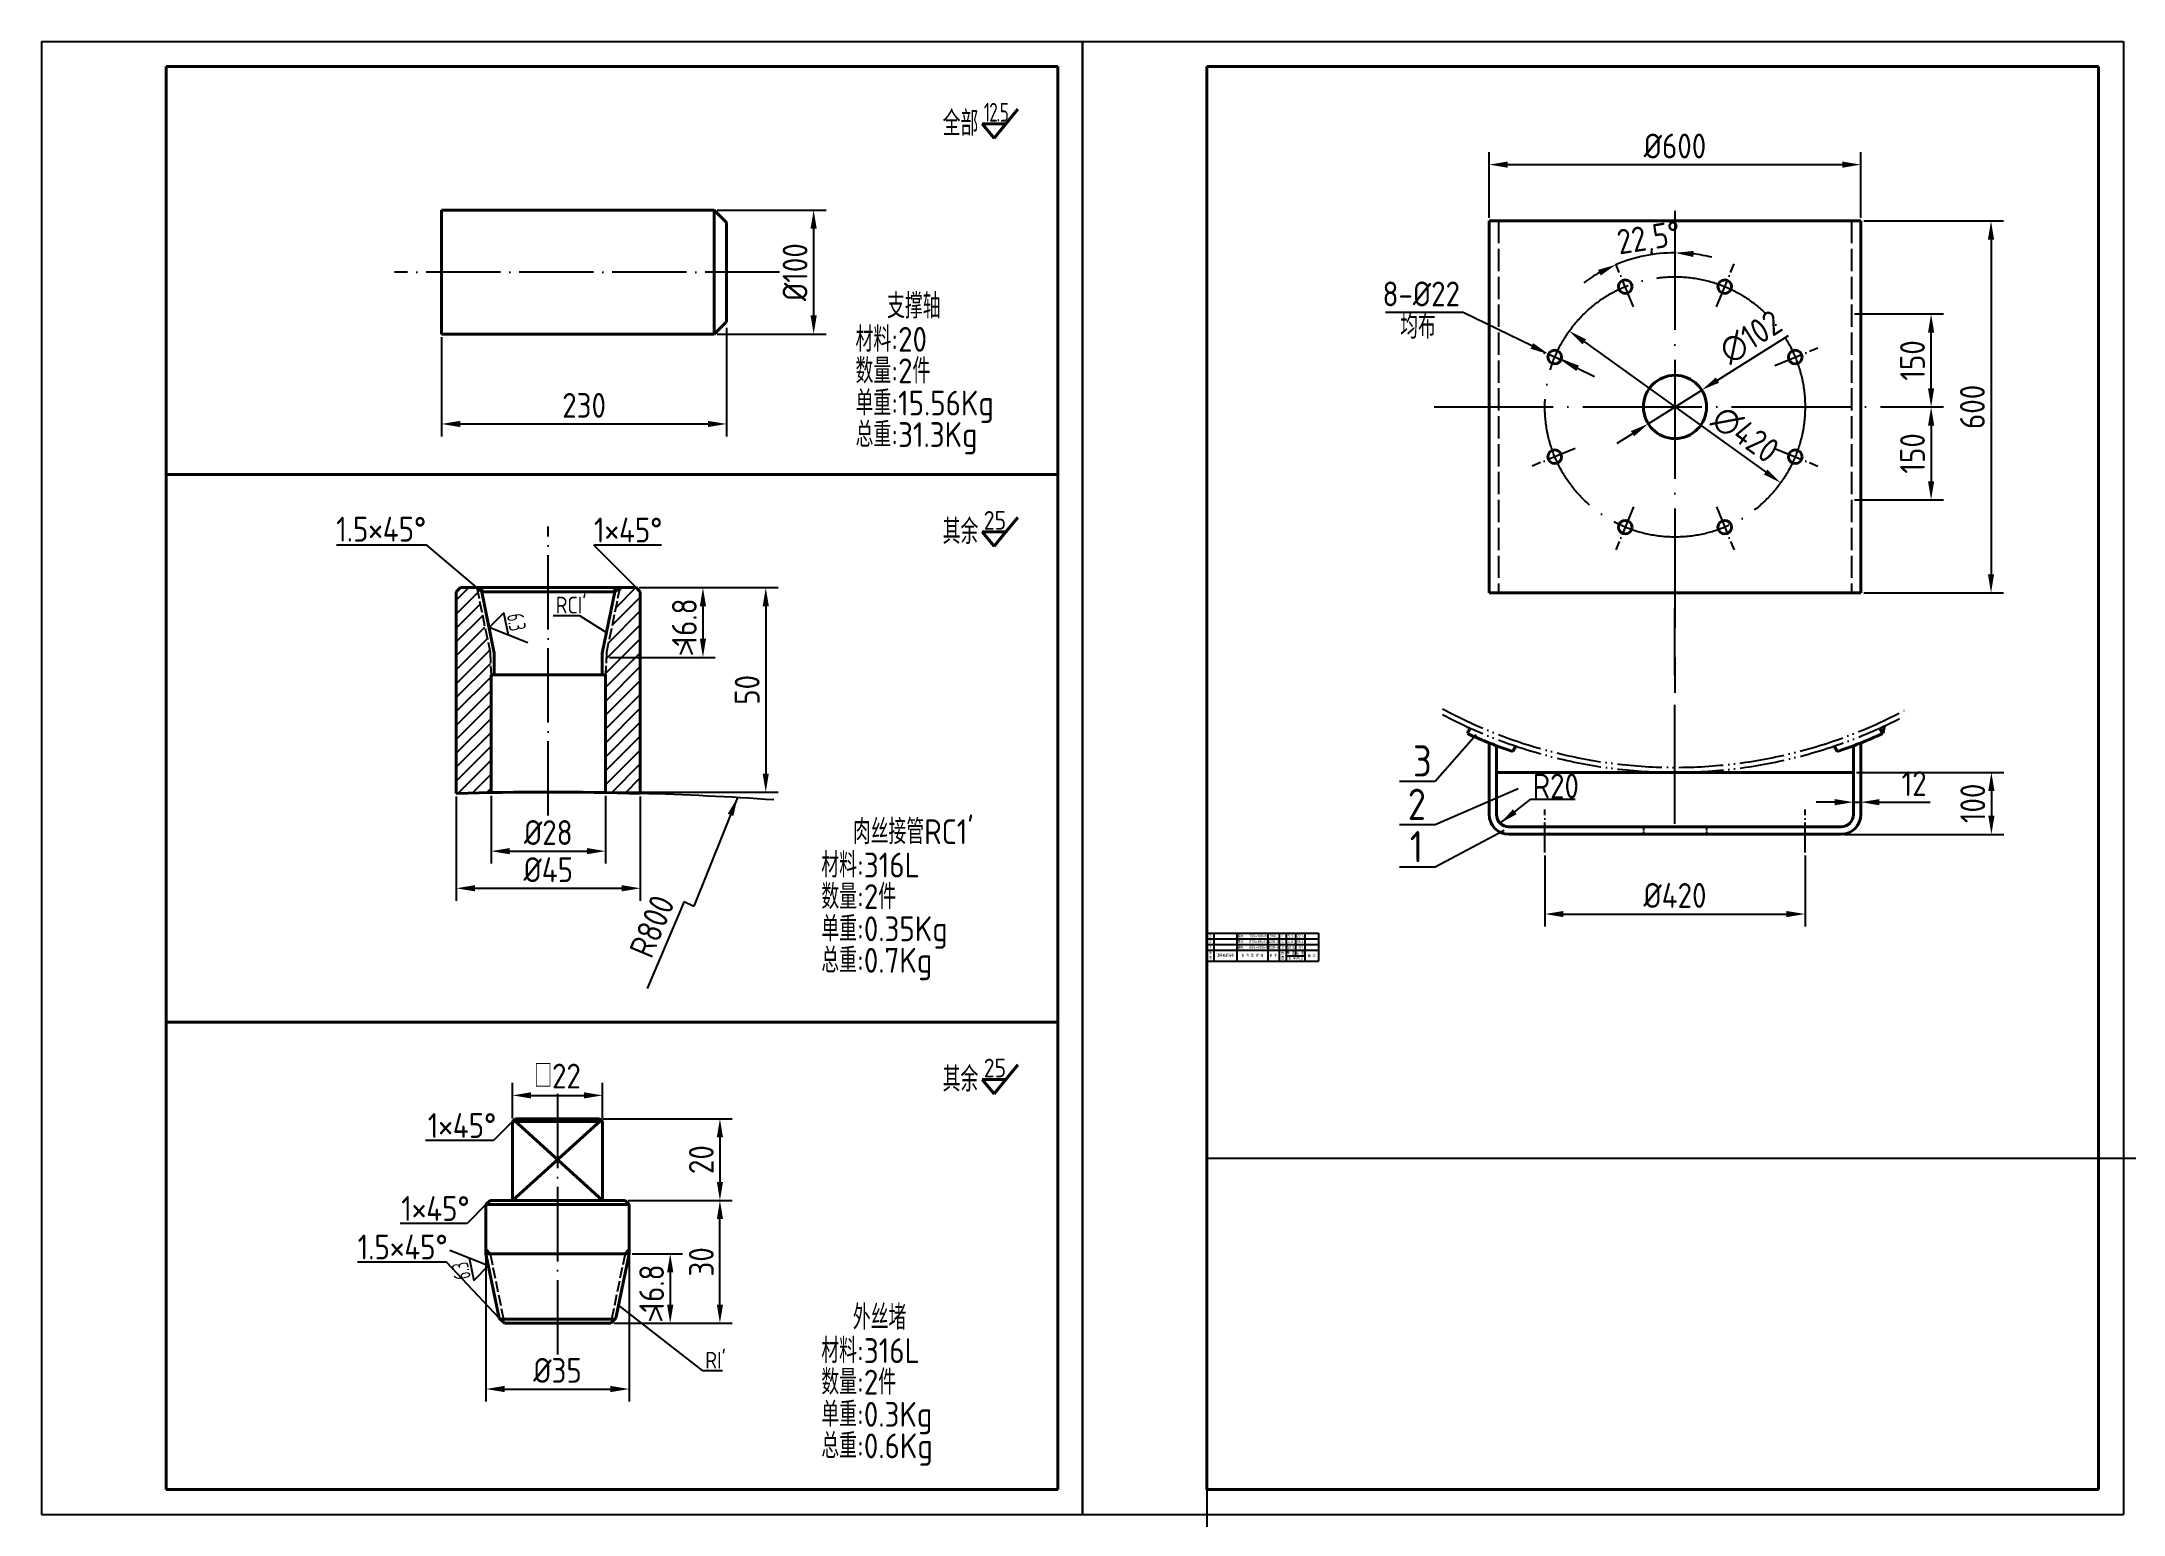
# Model space of a CAD drawing. Header units: millimetres. Extents: x 400 to 18193, y -2467 to 5047.
# Drawn here: x 7327 to 10687, y 2671 to 5047 of the extents above; entities that cross this region are included whole.
import ezdxf

# ---------------------------------------------------------------- set-up
doc = ezdxf.new("R2010")
doc.units = ezdxf.units.MM
for name, pattern in [('ACAD_ISO02W100', [15, 12, -3]), ('ACAD_ISO04W100', [30, 24, -3, 0, -3]), ('ACAD_ISO05W100', [33, 24, -3, 0, -3, 0, -3])]:
    doc.linetypes.add(name, pattern=pattern)
for name, color, linetype in [('2', 3, 'Continuous'), ('双点画线', 7, 'ACAD_ISO05W100'), ('填充线', 2, 'Continuous'), ('标注线', 1, 'Continuous'), ('虚线', 3, 'ACAD_ISO02W100'), ('轴线', 5, 'ACAD_ISO04W100')]:
    doc.layers.add(name, color=color, linetype=linetype)
doc.layers.add('粗线', color=7, linetype='Continuous', lineweight=40)
doc.layers.add('轮廓线', color=7, linetype='Continuous', lineweight=40)
doc.styles.add('GB', font='gbenor.shx', dxfattribs={"bigfont": 'gbcbig.shx'})
doc.styles.get("Standard").update_dxf_attribs({"font": 'txt', "bigfont": 'gbcbig.shx'})
doc.dimstyles.new('ISO-25', dxfattribs={"dimtxt": 40, "dimasz": 30, "dimexe": 20, "dimexo": 5, "dimgap": 10, "dimtad": 1, "dimtxsty": 'GB', "dimcen": 2.5, "dimadec": 0, "dimazin": 0, "dimtfac": 1, "dimtmove": 0, "dimatfit": 0, "dimfxl": 1.25, "dimarcsym": 0})

msp = doc.modelspace()

# ---------------------------------------------------------------- texts
at = {"layer": '标注线', "attachment_point": 1, "style": 'GB'}
for s, insert, char_height, width in [('全部', (8780.973, 4935.424), 40, 392.19499), ('{\\H0.75x;\\W0.8;\\T0.75;12.5}', (8847.362, 4948.52), 40, 392.19499), ('支撑轴', (8691.281, 4640.927), 40, 392.19499), ('均布', (9519.446, 4608.232), 40, 156.88), ('材料:20', (8640.443, 4587.112), 40, 392.19499), ('数量:2件', (8640.443, 4536.287), 40, 392.19499), ('单重:15.56Kg', (8640.443, 4484.291), 40, 392.19499), ('总重:31.3Kg', (8640.443, 4433.465), 40, 392.19499), ('1.5×45%%D', (7802.163, 4280.824), 40, 156.88), ('1×45%%D', (8218.282, 4279.491), 40, 156.88), ('其余', (8780.973, 4277.013), 40, 392.19499), ('{\\H0.75x;25}', (8847.362, 4290.108), 40, 392.19499), ("RCI'", (8156.398, 4151.843), 27, 156.88), ('3', (9540.247, 3912.135), 50.4, 156.88), ('R20', (9733.26, 3866.389), 40, 156.88), ('2', (9531.777, 3842.116), 50.4, 156.88), ("肉丝接管RC1'", (8636.005, 3792.732), 40, 392.19499), ('\\pt0;1', (9534.943, 3773.825), 50.4, 156.88), ('材料:316L', (8585.167, 3738.917), 40, 392.19499), ('数量:2件', (8585.167, 3688.092), 40, 392.19499), ('单重:0.35Kg', (8585.167, 3636.095), 40, 392.19499), ('总重:0.7Kg', (8585.167, 3585.27), 40, 392.19499), ('其余', (8780.973, 3393.494), 40, 392.19499), ('{\\H0.75x;25}', (8847.362, 3406.589), 40, 392.19499), ('1×45%%D', (7950.042, 3318.749), 40, 156.88), ('1×45%%D', (7907.142, 3184.821), 40, 156.88), ('1.5×45%%D', (7836.885, 3122.742), 40, 156.88), ('外丝堵', (8636.005, 3009.371), 40, 392.19499), ('材料:316L', (8585.167, 2955.556), 40, 392.19499), ("RI'", (8397.833, 2933.591), 27, 156.88), ('数量:2件', (8585.167, 2904.73), 40, 392.19499), ('单重:0.3Kg', (8585.167, 2852.734), 40, 392.19499), ('总重:0.6Kg', (8585.167, 2801.909), 40, 392.19499)]:
    msp.add_mtext(s, dxfattribs=dict(at, insert=insert, char_height=char_height, width=width))
for s, insert, char_height, width, rotation in [('{\\W0.7;6.3}', (8103.768, 4127.125), 27, 156.30387, 281.110785), ('R800', (8274.031, 3581.453), 40, 156.88, 67.445378), ('{\\W0.7;6.3}', (7993.21, 3047.846), 27, 156.30387, 101.110785)]:
    msp.add_mtext(s, dxfattribs=dict(at, insert=insert, char_height=char_height, width=width, rotation=rotation))

# ---------------------------------------------------------------- blocks, each defined once
blk = doc.blocks.new('*D78')
at = {"layer": 'Defpoints', "color": 0}
for p in [(8232, 3347.4), (8086.8, 3305), (8232, 3305)]:
    blk.add_point(p, dxfattribs=at)
at = {"layer": '标注线', "color": 0, "lineweight": -2}
for p, q in [((8086.8, 3310), (8086.8, 3367.4)), ((8232, 3310), (8232, 3367.4)), ((8116.8, 3347.4), (8202, 3347.4))]:
    blk.add_line(p, q, dxfattribs=at)
at = {"layer": '标注线', "color": 0}
for points in [[(8116.8, 3352.4), (8116.8, 3342.4), (8086.8, 3347.4)], [(8202, 3352.4), (8202, 3342.4), (8232, 3347.4)]]:
    blk.add_solid(points, dxfattribs=at)
at = {"layer": '标注线', "color": 0, "insert": (8159.4, 3378.5), "char_height": 40, "attachment_point": 5, "style": 'GB'}
blk.add_mtext('□22', dxfattribs=at)
blk = doc.blocks.new('*D80')
at = {"layer": 'Defpoints', "color": 0}
for p in [(8227.4, 3309.7), (8268.3, 3177.7), (8421.5, 3177.7)]:
    blk.add_point(p, dxfattribs=at)
at = {"layer": '标注线', "color": 0, "lineweight": -2}
for p, q in [((8232.4, 3309.7), (8441.5, 3309.7)), ((8421.5, 3279.7), (8421.5, 3207.7)), ((8273.3, 3177.7), (8441.5, 3177.7))]:
    blk.add_line(p, q, dxfattribs=at)
at = {"layer": '标注线', "color": 0}
for points in [[(8416.5, 3279.7), (8426.5, 3279.7), (8421.5, 3309.7)], [(8416.5, 3207.7), (8426.5, 3207.7), (8421.5, 3177.7)]]:
    blk.add_solid(points, dxfattribs=at)
at = {"layer": '标注线', "color": 0, "insert": (8391.5, 3243.7), "char_height": 40, "attachment_point": 5, "rotation": 90, "style": 'GB'}
blk.add_mtext('20', dxfattribs=at)
blk = doc.blocks.new('*D79')
at = {"layer": 'Defpoints', "color": 0}
for p in [(8274.9, 3091.9), (8245.2, 2979.7), (8341.3, 2979.7)]:
    blk.add_point(p, dxfattribs=at)
at = {"layer": '标注线', "color": 0, "lineweight": -2}
for p, q in [((8279.9, 3091.9), (8361.3, 3091.9)), ((8341.3, 3061.9), (8341.3, 3009.7)), ((8250.2, 2979.7), (8361.3, 2979.7))]:
    blk.add_line(p, q, dxfattribs=at)
at = {"layer": '标注线', "color": 0}
for points in [[(8336.3, 3061.9), (8346.3, 3061.9), (8341.3, 3091.9)], [(8336.3, 3009.7), (8346.3, 3009.7), (8341.3, 2979.7)]]:
    blk.add_solid(points, dxfattribs=at)
at = {"layer": '标注线', "color": 0, "insert": (8311.3, 3035.8), "char_height": 40, "attachment_point": 5, "rotation": 90, "style": 'GB'}
blk.add_mtext('16.8', dxfattribs=at)
blk = doc.blocks.new('*D81')
at = {"layer": 'Defpoints', "color": 0}
for p in [(8268.3, 3177.7), (8421.5, 3177.7), (8245.2, 2979.7)]:
    blk.add_point(p, dxfattribs=at)
at = {"layer": '标注线', "color": 0, "lineweight": -2}
for p, q in [((8273.3, 3177.7), (8441.5, 3177.7)), ((8421.5, 3009.7), (8421.5, 3147.7)), ((8250.2, 2979.7), (8441.5, 2979.7))]:
    blk.add_line(p, q, dxfattribs=at)
at = {"layer": '标注线', "color": 0}
for points in [[(8416.5, 3147.7), (8426.5, 3147.7), (8421.5, 3177.7)], [(8416.5, 3009.7), (8426.5, 3009.7), (8421.5, 2979.7)]]:
    blk.add_solid(points, dxfattribs=at)
at = {"layer": '标注线', "color": 0, "insert": (8391.5, 3078.7), "char_height": 40, "attachment_point": 5, "rotation": 90, "style": 'GB'}
blk.add_mtext('30', dxfattribs=at)
blk = doc.blocks.new('*D82')
at = {"layer": 'Defpoints', "color": 0}
for p in [(8043.9, 3091.9), (8274.9, 3091.9), (8274.9, 2873.6)]:
    blk.add_point(p, dxfattribs=at)
at = {"layer": '标注线', "color": 0, "lineweight": -2}
for p, q in [((8043.9, 3086.9), (8043.9, 2853.6)), ((8274.9, 3086.9), (8274.9, 2853.6)), ((8073.9, 2873.6), (8244.9, 2873.6))]:
    blk.add_line(p, q, dxfattribs=at)
at = {"layer": '标注线', "color": 0}
for points in [[(8073.9, 2878.6), (8073.9, 2868.6), (8043.9, 2873.6)], [(8244.9, 2878.6), (8244.9, 2868.6), (8274.9, 2873.6)]]:
    blk.add_solid(points, dxfattribs=at)
at = {"layer": '标注线', "color": 0, "insert": (8159.4, 2903.6), "char_height": 40, "attachment_point": 5, "style": 'GB'}
blk.add_mtext('%%c35', dxfattribs=at)
blk = doc.blocks.new('*D83')
at = {"layer": 'Defpoints', "color": 0}
for p in [(8052.1, 3835.8), (8236.9, 3835.8), (8236.9, 3741.4)]:
    blk.add_point(p, dxfattribs=at)
at = {"layer": '标注线', "color": 0, "lineweight": -2}
for p, q in [((8052.1, 3830.8), (8052.1, 3721.4)), ((8236.9, 3830.8), (8236.9, 3721.4)), ((8082.1, 3741.4), (8206.9, 3741.4))]:
    blk.add_line(p, q, dxfattribs=at)
at = {"layer": '标注线', "color": 0}
for points in [[(8082.1, 3746.4), (8082.1, 3736.4), (8052.1, 3741.4)], [(8206.9, 3746.4), (8206.9, 3736.4), (8236.9, 3741.4)]]:
    blk.add_solid(points, dxfattribs=at)
at = {"layer": '标注线', "color": 0, "insert": (8144.5, 3771.4), "char_height": 40, "attachment_point": 5, "style": 'GB'}
blk.add_mtext('%%c28', dxfattribs=at)
blk = doc.blocks.new('*D84')
at = {"layer": 'Defpoints', "color": 0}
for p in [(7996, 3834.5), (8293, 3834.5), (8293, 3681.5)]:
    blk.add_point(p, dxfattribs=at)
at = {"layer": '标注线', "color": 0, "lineweight": -2}
for p, q in [((7996, 3829.5), (7996, 3661.5)), ((8293, 3829.5), (8293, 3661.5)), ((8026, 3681.5), (8263, 3681.5))]:
    blk.add_line(p, q, dxfattribs=at)
at = {"layer": '标注线', "color": 0}
for points in [[(8026, 3686.5), (8026, 3676.5), (7996, 3681.5)], [(8263, 3686.5), (8263, 3676.5), (8293, 3681.5)]]:
    blk.add_solid(points, dxfattribs=at)
at = {"layer": '标注线', "color": 0, "insert": (8144.5, 3711.5), "char_height": 40, "attachment_point": 5, "style": 'GB'}
blk.add_mtext('%%c45', dxfattribs=at)
blk = doc.blocks.new('*D85')
at = {"layer": 'Defpoints', "color": 0}
for p in [(8286.4, 4166.6), (8238.3, 4054), (8394.1, 4054)]:
    blk.add_point(p, dxfattribs=at)
at = {"layer": '标注线', "color": 0, "lineweight": -2}
for p, q in [((8291.4, 4166.6), (8414.1, 4166.6)), ((8394.1, 4136.6), (8394.1, 4084)), ((8243.3, 4054), (8414.1, 4054))]:
    blk.add_line(p, q, dxfattribs=at)
at = {"layer": '标注线', "color": 0}
for points in [[(8389.1, 4136.6), (8399.1, 4136.6), (8394.1, 4166.6)], [(8389.1, 4084), (8399.1, 4084), (8394.1, 4054)]]:
    blk.add_solid(points, dxfattribs=at)
at = {"layer": '标注线', "color": 0, "insert": (8364.1, 4110.3), "char_height": 40, "attachment_point": 5, "rotation": 90, "style": 'GB'}
blk.add_mtext('16.8', dxfattribs=at)
blk = doc.blocks.new('*D86')
at = {"layer": 'Defpoints', "color": 0}
for p in [(8286.4, 4166.6), (8144.5, 3836.6), (8495.5, 3836.6)]:
    blk.add_point(p, dxfattribs=at)
at = {"layer": '标注线', "color": 0, "lineweight": -2}
for p, q in [((8291.4, 4166.6), (8515.5, 4166.6)), ((8495.5, 4136.6), (8495.5, 3866.6)), ((8149.5, 3836.6), (8515.5, 3836.6))]:
    blk.add_line(p, q, dxfattribs=at)
at = {"layer": '标注线', "color": 0}
for points in [[(8490.5, 4136.6), (8500.5, 4136.6), (8495.5, 4166.6)], [(8490.5, 3866.6), (8500.5, 3866.6), (8495.5, 3836.6)]]:
    blk.add_solid(points, dxfattribs=at)
at = {"layer": '标注线', "color": 0, "insert": (8465.5, 4001.6), "char_height": 40, "attachment_point": 5, "rotation": 90, "style": 'GB'}
blk.add_mtext('50', dxfattribs=at)
blk = doc.blocks.new('*D87')
at = {"layer": 'Defpoints', "color": 0}
for p in [(7972.3, 4575.6), (8432.3, 4590.6), (8432.3, 4430.6)]:
    blk.add_point(p, dxfattribs=at)
at = {"layer": '标注线', "color": 0, "lineweight": -2}
for p, q in [((7972.3, 4570.6), (7972.3, 4410.6)), ((8432.3, 4585.6), (8432.3, 4410.6)), ((8002.3, 4430.6), (8402.3, 4430.6))]:
    blk.add_line(p, q, dxfattribs=at)
at = {"layer": '标注线', "color": 0}
for points in [[(8002.3, 4435.6), (8002.3, 4425.6), (7972.3, 4430.6)], [(8402.3, 4435.6), (8402.3, 4425.6), (8432.3, 4430.6)]]:
    blk.add_solid(points, dxfattribs=at)
at = {"layer": '标注线', "color": 0, "insert": (8202.3, 4460.6), "char_height": 40, "attachment_point": 5, "style": 'GB'}
blk.add_mtext('230', dxfattribs=at)
blk = doc.blocks.new('*D88')
at = {"layer": 'Defpoints', "color": 0}
for p in [(8412.3, 4775.6), (8412.3, 4575.6), (8572.8, 4575.6)]:
    blk.add_point(p, dxfattribs=at)
at = {"layer": '标注线', "color": 0, "lineweight": -2}
for p, q in [((8417.3, 4775.6), (8592.8, 4775.6)), ((8572.8, 4745.6), (8572.8, 4605.6)), ((8417.3, 4575.6), (8592.8, 4575.6))]:
    blk.add_line(p, q, dxfattribs=at)
at = {"layer": '标注线', "color": 0}
for points in [[(8567.8, 4745.6), (8577.8, 4745.6), (8572.8, 4775.6)], [(8567.8, 4605.6), (8577.8, 4605.6), (8572.8, 4575.6)]]:
    blk.add_solid(points, dxfattribs=at)
at = {"layer": '标注线', "color": 0, "insert": (8542.8, 4675.6), "char_height": 40, "attachment_point": 5, "rotation": 90, "style": 'GB'}
blk.add_mtext('%%c100', dxfattribs=at)
blk = doc.blocks.new('*D90')
at = {"layer": 'Defpoints', "color": 0}
for p in [(10263, 4849), (9663, 4758.1), (10263, 4758.1)]:
    blk.add_point(p, dxfattribs=at)
at = {"layer": '标注线', "color": 0, "lineweight": -2}
for p, q in [((9663, 4763.1), (9663, 4869)), ((9693, 4849), (10233, 4849)), ((10263, 4763.1), (10263, 4869))]:
    blk.add_line(p, q, dxfattribs=at)
at = {"layer": '标注线', "color": 0}
for points in [[(9693, 4854), (9693, 4844), (9663, 4849)], [(10233, 4854), (10233, 4844), (10263, 4849)]]:
    blk.add_solid(points, dxfattribs=at)
at = {"layer": '标注线', "color": 0, "insert": (9963, 4879), "char_height": 40, "attachment_point": 5, "style": 'GB'}
blk.add_mtext('%%c600', dxfattribs=at)
blk = doc.blocks.new('*D91')
at = {"layer": 'Defpoints', "color": 0}
for p in [(10248, 4608.1), (10376.4, 4608.1), (10299.8, 4458.1)]:
    blk.add_point(p, dxfattribs=at)
at = {"layer": '标注线', "color": 0, "lineweight": -2}
for p, q in [((10253, 4608.1), (10396.4, 4608.1)), ((10376.4, 4488.1), (10376.4, 4578.1)), ((10304.8, 4458.1), (10396.4, 4458.1))]:
    blk.add_line(p, q, dxfattribs=at)
at = {"layer": '标注线', "color": 0}
for points in [[(10371.4, 4578.1), (10381.4, 4578.1), (10376.4, 4608.1)], [(10371.4, 4488.1), (10381.4, 4488.1), (10376.4, 4458.1)]]:
    blk.add_solid(points, dxfattribs=at)
at = {"layer": '标注线', "color": 0, "insert": (10346.4, 4533.1), "char_height": 40, "attachment_point": 5, "rotation": 90, "style": 'GB'}
blk.add_mtext('150', dxfattribs=at)
blk = doc.blocks.new('*D89')
at = {"layer": 'Defpoints', "color": 0}
for p in [(10299.8, 4458.1), (10248, 4308.1), (10376.4, 4308.1)]:
    blk.add_point(p, dxfattribs=at)
at = {"layer": '标注线', "color": 0, "lineweight": -2}
for p, q in [((10304.8, 4458.1), (10396.4, 4458.1)), ((10376.4, 4428.1), (10376.4, 4338.1)), ((10253, 4308.1), (10396.4, 4308.1))]:
    blk.add_line(p, q, dxfattribs=at)
at = {"layer": '标注线', "color": 0}
for points in [[(10371.4, 4428.1), (10381.4, 4428.1), (10376.4, 4458.1)], [(10371.4, 4338.1), (10381.4, 4338.1), (10376.4, 4308.1)]]:
    blk.add_solid(points, dxfattribs=at)
at = {"layer": '标注线', "color": 0, "insert": (10346.4, 4383.1), "char_height": 40, "attachment_point": 5, "rotation": 90, "style": 'GB'}
blk.add_mtext('150', dxfattribs=at)
blk = doc.blocks.new('*D92')
at = {"layer": 'Defpoints', "color": 0}
for p in [(10263, 4758.1), (10263, 4158.1), (10473.1, 4158.1)]:
    blk.add_point(p, dxfattribs=at)
at = {"layer": '标注线', "color": 0, "lineweight": -2}
for p, q in [((10268, 4758.1), (10493.1, 4758.1)), ((10473.1, 4728.1), (10473.1, 4188.1)), ((10268, 4158.1), (10493.1, 4158.1))]:
    blk.add_line(p, q, dxfattribs=at)
at = {"layer": '标注线', "color": 0}
for points in [[(10468.1, 4728.1), (10478.1, 4728.1), (10473.1, 4758.1)], [(10468.1, 4188.1), (10478.1, 4188.1), (10473.1, 4158.1)]]:
    blk.add_solid(points, dxfattribs=at)
at = {"layer": '标注线', "color": 0, "insert": (10443.1, 4458.1), "char_height": 40, "attachment_point": 5, "rotation": 90, "style": 'GB'}
blk.add_mtext('600', dxfattribs=at)
blk = doc.blocks.new('*D93')
at = {"layer": 'Defpoints', "color": 0}
for p in [(9792.4, 4580.5), (10133.6, 4335.7)]:
    blk.add_point(p, dxfattribs=at)
at = {"layer": '标注线', "color": 0, "lineweight": -2}
blk.add_line((9816.8, 4563), (10109.3, 4353.2), dxfattribs=at)
at = {"layer": '标注线', "color": 0}
for points in [[(9819.7, 4567.1), (9813.9, 4559), (9792.4, 4580.5)], [(10112.2, 4357.2), (10106.4, 4349.1), (10133.6, 4335.7)]]:
    blk.add_solid(points, dxfattribs=at)
at = {"layer": '标注线', "color": 0, "insert": (10076.5, 4413.6), "char_height": 40, "attachment_point": 5, "rotation": 324.3409, "style": 'GB'}
blk.add_mtext('∅420', dxfattribs=at)
blk = doc.blocks.new('*D94')
at = {"layer": 'Defpoints', "color": 0}
for p in [(10006.2, 4485.3), (9919.9, 4430.9)]:
    blk.add_point(p, dxfattribs=at)
at = {"layer": '标注线', "color": 0, "lineweight": -2}
for p, q in [((10031.5, 4501.3), (10146, 4573.5)), ((9919.9, 4430.9), (10006.2, 4485.3)), ((9894.5, 4414.9), (9869.1, 4398.9))]:
    blk.add_line(p, q, dxfattribs=at)
at = {"layer": '标注线', "color": 0}
for points in [[(10028.9, 4505.5), (10034.2, 4497.1), (10006.2, 4485.3)], [(9891.8, 4419.1), (9897.2, 4410.7), (9919.9, 4430.9)]]:
    blk.add_solid(points, dxfattribs=at)
at = {"layer": '标注线', "color": 0, "insert": (10085.5, 4570.8), "char_height": 40, "attachment_point": 5, "rotation": 32.2264, "style": 'GB'}
blk.add_mtext('∅102', dxfattribs=at)
blk = doc.blocks.new('*D95')
at = {"layer": 'Defpoints', "color": 0}
for p in [(9759.1, 4543.3), (9778.9, 4533.7)]:
    blk.add_point(p, dxfattribs=at)
at = {"layer": '标注线', "color": 0, "lineweight": -2}
for p, q in [((9621.1, 4610.4), (9495.8, 4610.4)), ((9732.1, 4556.4), (9621.1, 4610.4)), ((9778.9, 4533.7), (9759.1, 4543.3)), ((9805.9, 4520.6), (9832.9, 4507.4))]:
    blk.add_line(p, q, dxfattribs=at)
at = {"layer": '标注线', "color": 0}
for points in [[(9734.3, 4560.9), (9729.9, 4551.9), (9759.1, 4543.3)], [(9808.1, 4525), (9803.7, 4516.1), (9778.9, 4533.7)]]:
    blk.add_solid(points, dxfattribs=at)
at = {"layer": '标注线', "color": 0, "insert": (9553.5, 4640.4), "char_height": 40, "attachment_point": 5, "style": 'GB'}
blk.add_mtext('8-%%c22', dxfattribs=at)
blk = doc.blocks.new('*D97')
at = {"layer": 'Defpoints', "color": 0}
for p in [(10251, 3820.4), (10263, 3820.4), (10263, 3820.4)]:
    blk.add_point(p, dxfattribs=at)
at = {"layer": '标注线', "color": 0, "lineweight": -2}
for p, q in [((10251, 3825.4), (10251, 3840.4)), ((10263, 3825.4), (10263, 3840.4)), ((10221, 3820.4), (10191, 3820.4)), ((10251, 3820.4), (10263, 3820.4)), ((10293, 3820.4), (10375, 3820.4))]:
    blk.add_line(p, q, dxfattribs=at)
at = {"layer": '标注线', "color": 0}
for points in [[(10221, 3825.4), (10221, 3815.4), (10251, 3820.4)], [(10293, 3825.4), (10293, 3815.4), (10263, 3820.4)]]:
    blk.add_solid(points, dxfattribs=at)
at = {"layer": '标注线', "color": 0, "insert": (10349, 3850.4), "char_height": 40, "attachment_point": 5, "style": 'GB'}
blk.add_mtext('12', dxfattribs=at)
blk = doc.blocks.new('*D98')
at = {"layer": 'Defpoints', "color": 0}
for p in [(10251, 3868.5), (10231, 3768.5), (10473.7, 3768.5)]:
    blk.add_point(p, dxfattribs=at)
at = {"layer": '标注线', "color": 0, "lineweight": -2}
for p, q in [((10256, 3868.5), (10493.7, 3868.5)), ((10473.7, 3838.5), (10473.7, 3798.5)), ((10236, 3768.5), (10493.7, 3768.5))]:
    blk.add_line(p, q, dxfattribs=at)
at = {"layer": '标注线', "color": 0}
for points in [[(10468.7, 3838.5), (10478.7, 3838.5), (10473.7, 3868.5)], [(10468.7, 3798.5), (10478.7, 3798.5), (10473.7, 3768.5)]]:
    blk.add_solid(points, dxfattribs=at)
at = {"layer": '标注线', "color": 0, "insert": (10443.7, 3818.5), "char_height": 40, "attachment_point": 5, "rotation": 90, "style": 'GB'}
blk.add_mtext('100', dxfattribs=at)
blk = doc.blocks.new('*D99')
at = {"layer": 'Defpoints', "color": 0}
for p in [(9753, 3739.5), (10173, 3739.5), (10173, 3639.9)]:
    blk.add_point(p, dxfattribs=at)
at = {"layer": '标注线', "color": 0, "lineweight": -2}
for p, q in [((9753, 3734.5), (9753, 3619.9)), ((10173, 3734.5), (10173, 3619.9)), ((9783, 3639.9), (10143, 3639.9))]:
    blk.add_line(p, q, dxfattribs=at)
at = {"layer": '标注线', "color": 0}
for points in [[(9783, 3644.9), (9783, 3634.9), (9753, 3639.9)], [(10143, 3644.9), (10143, 3634.9), (10173, 3639.9)]]:
    blk.add_solid(points, dxfattribs=at)
at = {"layer": '标注线', "color": 0, "insert": (9963, 3669.9), "char_height": 40, "attachment_point": 5, "style": 'GB'}
blk.add_mtext('%%C420', dxfattribs=at)
blk = doc.blocks.new('*D100')
at = {"layer": 'Defpoints', "color": 0}
for p in [(9963, 4774.4), (9867.4, 4688.9), (9898.7, 4698.2), (9896.2, 4619.5), (9963, 3996.7)]:
    blk.add_point(p, dxfattribs=at)
at = {"layer": '标注线', "color": 0, "lineweight": -2}
for start, end in [(90, 112.5), (76.1604, 83.0802), (119.4198, 126.3396)]:
    blk.add_arc((9963, 4458.1), 248.6, start, end, dxfattribs=at)
at = {"layer": '标注线', "color": 0}
for points in [[(9992.7, 4699.9), (9993.3, 4709.8), (9963, 4706.7)], [(9838.7, 4679.1), (9843.1, 4670.1), (9867.9, 4687.7)]]:
    blk.add_solid(points, dxfattribs=at)
at = {"layer": '标注线', "color": 0, "insert": (9921.3, 4726.9), "char_height": 40, "attachment_point": 5, "rotation": 8.8185, "style": 'GB'}
blk.add_mtext('22,5°', dxfattribs=at)
blk = doc.blocks.new('*T101')
at = {"layer": '2', "color": 0, "lineweight": -2}
for p, q in [((0, 0), (11.2, 0)), ((0, 0), (0, -9.2)), ((11.2, 0), (48.4, 0)), ((11.2, 0), (11.2, -9.2)), ((48.4, 0), (98.4, 0)), ((48.4, 0), (48.4, -9.2)), ((98.4, 0), (116.5, 0)), ((98.4, 0), (98.4, -9.2)), ((116.5, 0), (127.7, 0)), ((116.5, 0), (116.5, -9.2)), ((127.7, 0), (143, 0)), ((127.7, 0), (127.7, -9.2)), ((143, 0), (158.2, 0)), ((143, 0), (143, -9.2)), ((158.2, 0), (179.9, 0)), ((158.2, 0), (158.2, -9.2)), ((179.9, 0), (179.9, -9.2)), ((0, -9.2), (11.2, -9.2)), ((0, -9.2), (0, -18.4)), ((0, -18.4), (11.2, -18.4)), ((0, -18.4), (0, -27.4)), ((0, -27.4), (11.2, -27.4)), ((0, -27.4), (0, -36.4)), ((11.2, -9.2), (48.4, -9.2)), ((11.2, -9.2), (11.2, -18.4)), ((11.2, -18.4), (48.4, -18.4)), ((11.2, -18.4), (11.2, -27.4)), ((11.2, -27.4), (48.4, -27.4)), ((11.2, -27.4), (11.2, -36.4)), ((48.4, -9.2), (98.4, -9.2)), ((48.4, -9.2), (48.4, -18.4)), ((48.4, -18.4), (98.4, -18.4)), ((48.4, -18.4), (48.4, -27.4)), ((48.4, -27.4), (98.4, -27.4)), ((48.4, -27.4), (48.4, -36.4)), ((98.4, -9.2), (116.5, -9.2)), ((98.4, -9.2), (98.4, -18.4)), ((98.4, -18.4), (116.5, -18.4)), ((98.4, -18.4), (98.4, -27.4)), ((98.4, -27.4), (116.5, -27.4)), ((98.4, -27.4), (98.4, -36.4)), ((116.5, -9.2), (127.7, -9.2)), ((116.5, -9.2), (116.5, -18.4)), ((116.5, -18.4), (127.7, -18.4)), ((116.5, -18.4), (116.5, -27.4)), ((116.5, -27.4), (127.7, -27.4)), ((116.5, -27.4), (116.5, -36.4)), ((127.7, -9.2), (143, -9.2)), ((127.7, -9.2), (127.7, -18.4)), ((127.7, -18.4), (143, -18.4)), ((127.7, -18.4), (127.7, -27.4)), ((127.7, -27.4), (143, -27.4)), ((127.7, -27.4), (127.7, -36.4)), ((143, -9.2), (158.2, -9.2)), ((143, -9.2), (143, -18.4)), ((143, -18.4), (158.2, -18.4)), ((143, -18.4), (143, -27.4)), ((143, -27.4), (158.2, -27.4)), ((143, -27.4), (143, -36.4)), ((158.2, -9.2), (179.9, -9.2)), ((158.2, -9.2), (158.2, -18.4)), ((158.2, -18.4), (179.9, -18.4)), ((158.2, -18.4), (158.2, -27.4)), ((158.2, -27.4), (179.9, -27.4)), ((158.2, -27.4), (158.2, -36.4)), ((179.9, -9.2), (179.9, -18.4)), ((179.9, -18.4), (179.9, -27.4)), ((179.9, -27.4), (179.9, -36.4)), ((0, -36.4), (0, -45.4)), ((0, -45.4), (11.2, -45.4)), ((11.2, -36.4), (11.2, -45.4)), ((11.2, -45.4), (48.4, -45.4)), ((48.4, -36.4), (48.4, -45.4)), ((48.4, -45.4), (98.4, -45.4)), ((98.4, -36.4), (98.4, -45.4)), ((98.4, -45.4), (116.5, -45.4)), ((116.5, -36.4), (116.5, -45.4)), ((116.5, -45.4), (127.7, -45.4)), ((127.7, -36.4), (143, -36.4)), ((127.7, -36.4), (127.7, -45.4)), ((127.7, -45.4), (143, -45.4)), ((143, -36.4), (158.2, -36.4)), ((143, -45.4), (158.2, -45.4)), ((158.2, -36.4), (158.2, -45.4)), ((158.2, -45.4), (179.9, -45.4)), ((179.9, -36.4), (179.9, -45.4))]:
    blk.add_line(p, q, dxfattribs=at)
at = {"layer": '2', "color": 0, "char_height": 4.5, "style": 'GB'}
for s, insert, width, attachment_point in [('件\\P号', (5.6, -36.4), 8.23, 5), ('3', (5.6, -4.6), 8.23, 5), ('2', (5.6, -13.8), 8.23, 5), ('1', (5.6, -22.9), 8.23, 5), ('腹板   700{\\Fgbenor|c0;×100×10}', (49.9, -4.6), 46.962, 4), ('钢板   575{\\Fgbenor|c0;×85×12}', (49.9, -13.8), 46.962, 4), ('腹板   600{\\Fgbenor|c0;×895×12}', (49.9, -22.9), 46.962, 4), ('{\\W0.8;Q235-A}', (107.4, -13.8), 15.131, 5), ('{\\W0.8;Q235-A}', (107.4, -22.9), 15.131, 5), ('316L', (107.4, -4.6), 15.131, 5), ('4', (122.1, -4.6), 8.23, 5), ('4', (122.1, -13.8), 8.23, 5), ('2', (122.1, -22.9), 8.23, 5), ('50.5', (135.3, -22.9), 12.227, 5), ('单 重', (135.3, -31.9), 12.227, 5), ('4.6', (135.3, -13.8), 12.227, 5), ('5.6', (135.3, -4.6), 12.227, 5), ('22.4', (150.6, -4.6), 12.227, 5), ('总 重', (150.6, -31.9), 12.227, 5), ('18.4', (150.6, -13.8), 12.227, 5), ('101', (150.6, -22.9), 12.227, 5), ('图号或标准号', (29.8, -36.4), 34.172, 5), ('名 称 及 规 格', (73.4, -36.4), 46.962, 5), ('材 料', (107.4, -36.4), 15.131, 5), ('数量', (122.1, -36.4), 8.23, 5), ('重 量(Kg)', (143, -40.9), 27.455, 5), ('备 注', (169, -36.4), 18.707, 5)]:
    blk.add_mtext(s, dxfattribs=dict(at, insert=insert, width=width, attachment_point=attachment_point))
blk = doc.blocks.new('*T105')
at = {"layer": '2', "color": 0, "lineweight": -2}
for p, q in [((0, 0), (871.9, 0)), ((0, 0), (0, -347.4)), ((871.9, 0), (1611.6, 0)), ((1611.6, 0), (2499.6, 0)), ((2499.6, 0), (3278.3, 0)), ((3278.3, 0), (4855.8, 0)), ((3278.3, 0), (3278.3, -347.4)), ((4855.8, 0), (6133.8, 0)), ((6133.8, 0), (6972.7, 0)), ((6972.7, 0), (8156.2, 0)), ((8156.2, 0), (8985.6, 0)), ((8985.6, 0), (8985.6, -347.4)), ((0, -347.4), (0, -597.6)), ((3278.3, -347.4), (3278.3, -597.6)), ((8985.6, -347.4), (8985.6, -597.6)), ((0, -597.6), (0, -847.8)), ((3278.3, -597.6), (3278.3, -847.8)), ((8985.6, -597.6), (8985.6, -847.8)), ((0, -847.8), (871.9, -847.8)), ((0, -847.8), (0, -1277.9)), ((871.9, -847.8), (1611.6, -847.8)), ((1611.6, -847.8), (2499.6, -847.8)), ((1611.6, -847.8), (1611.6, -1277.9)), ((2499.6, -847.8), (3278.3, -847.8)), ((3278.3, -847.8), (3278.3, -1277.9)), ((8985.6, -847.8), (8985.6, -1277.9)), ((0, -1277.9), (871.9, -1277.9)), ((0, -1277.9), (0, -1677.5)), ((871.9, -1277.9), (1611.6, -1277.9)), ((871.9, -1277.9), (871.9, -1677.5)), ((1611.6, -1277.9), (2499.6, -1277.9)), ((1611.6, -1277.9), (1611.6, -1677.5)), ((2499.6, -1277.9), (3278.3, -1277.9)), ((2499.6, -1277.9), (2499.6, -1677.5)), ((3278.3, -1277.9), (3278.3, -1677.5)), ((8985.6, -1277.9), (8985.6, -1677.5)), ((0, -1677.5), (871.9, -1677.5)), ((0, -1677.5), (0, -2107.6)), ((871.9, -1677.5), (1611.6, -1677.5)), ((1611.6, -1677.5), (2499.6, -1677.5)), ((1611.6, -1677.5), (1611.6, -2107.6)), ((2499.6, -1677.5), (3278.3, -1677.5)), ((3278.3, -1677.5), (4855.8, -1677.5)), ((3278.3, -1677.5), (3278.3, -2107.6)), ((4855.8, -1677.5), (6133.8, -1677.5)), ((4855.8, -1677.5), (4855.8, -2107.6)), ((6133.8, -1677.5), (6972.7, -1677.5)), ((6972.7, -1677.5), (8156.2, -1677.5)), ((6972.7, -1677.5), (6972.7, -2107.6)), ((8156.2, -1677.5), (8985.6, -1677.5)), ((8985.6, -1677.5), (8985.6, -2107.6)), ((0, -2107.6), (871.9, -2107.6)), ((0, -2107.6), (0, -2507.2)), ((871.9, -2107.6), (1611.6, -2107.6)), ((871.9, -2107.6), (871.9, -2507.2)), ((1611.6, -2107.6), (2499.6, -2107.6)), ((1611.6, -2107.6), (1611.6, -2507.2)), ((2499.6, -2107.6), (3278.3, -2107.6)), ((2499.6, -2107.6), (2499.6, -2507.2)), ((3278.3, -2107.6), (3278.3, -2507.2)), ((4855.8, -2107.6), (4855.8, -2507.2)), ((6972.7, -2107.6), (6972.7, -2507.2)), ((8985.6, -2107.6), (8985.6, -2507.2)), ((0, -2507.2), (871.9, -2507.2)), ((0, -2507.2), (0, -2937.4)), ((871.9, -2507.2), (1611.6, -2507.2)), ((1611.6, -2507.2), (2499.6, -2507.2)), ((1611.6, -2507.2), (1611.6, -2937.4)), ((2499.6, -2507.2), (3278.3, -2507.2)), ((3278.3, -2507.2), (4855.8, -2507.2)), ((3278.3, -2507.2), (3278.3, -2937.4)), ((4855.8, -2507.2), (6133.8, -2507.2)), ((4855.8, -2507.2), (4855.8, -2937.4)), ((6133.8, -2507.2), (6972.7, -2507.2)), ((6972.7, -2507.2), (8156.2, -2507.2)), ((8156.2, -2507.2), (8985.6, -2507.2)), ((8156.2, -2507.2), (8156.2, -2937.4)), ((8985.6, -2507.2), (8985.6, -2937.4)), ((0, -2937.4), (871.9, -2937.4)), ((0, -2937.4), (0, -3337)), ((871.9, -2937.4), (1611.6, -2937.4)), ((871.9, -2937.4), (871.9, -3337)), ((1611.6, -2937.4), (2499.6, -2937.4)), ((1611.6, -2937.4), (1611.6, -3337)), ((2499.6, -2937.4), (3278.3, -2937.4)), ((2499.6, -2937.4), (2499.6, -3337)), ((3278.3, -2937.4), (3278.3, -3337)), ((4855.8, -2937.4), (4855.8, -3337)), ((8156.2, -2937.4), (8156.2, -3337)), ((8985.6, -2937.4), (8985.6, -3337)), ((0, -3337), (871.9, -3337)), ((871.9, -3337), (1611.6, -3337)), ((1611.6, -3337), (2499.6, -3337)), ((2499.6, -3337), (3278.3, -3337)), ((3278.3, -3337), (4855.8, -3337)), ((4855.8, -3337), (6133.8, -3337)), ((6133.8, -3337), (6972.7, -3337)), ((6972.7, -3337), (8156.2, -3337)), ((8156.2, -3337), (8985.6, -3337))]:
    blk.add_line(p, q, dxfattribs=at)
at = {"layer": '2', "color": 0}
for s, insert, char_height, width, attachment_point in [(' \\P 名称 {\\H0.6x;TITLE\\P}        {\\H1.6x;支撑板与腹板}', (3278.3, -0.1), 250, 5707.247, 1), ('{\\W0.7; 设 计 \\H0.7222x;DESIGNED BY}', (0.1, -1062.9), 180, 1611.518, 4), (' {\\W0.7;标 检 \\H0.7222x;STD.CH. BY}', (1611.7, -1062.9), 180, 1666.524, 4), ('{\\W0.7; 校 对 \\H0.7222x;CHECKED BY}', (0.1, -1892.6), 180, 1611.518, 4), ('{\\W0.7; 设 计 \\H0.7222x;PROCESSED BY}', (1611.7, -1892.6), 180, 1666.524, 4), ('{\\W0.7; 重  量 \\H0.7222x;WEIGHT  (kg)\\P\\H1.538x;    141.8 Kg}', (6972.7, -2092.4), 180, 2012.871, 4), ('{\\W0.7; 比  例 \\H0.7222x;SCALE\\P\\H1.538x;     1:8}', (3278.3, -2092.4), 180, 1577.4, 4), ('{\\W0.7; 材  料 \\H0.7222x;MATERLAL\\P\\H1.538x;\\W1;    按图}', (4855.9, -2092.4), 180, 2116.736, 4), ('{\\W0.7; 审 核 \\H0.7222x;REVIEWED BY}', (0.1, -2722.3), 180, 1611.518, 4), (' {\\W0.7;代  号 \\H0.7222x;DRAWING NO.\\P\\H1.538x;\\W1;     \\W0.7;FCE2007-01-1}', (4855.9, -2922.1), 180, 3300.317, 4)]:
    blk.add_mtext(s, dxfattribs=dict(at, insert=insert, char_height=char_height, width=width, attachment_point=attachment_point))

# ---------------------------------------------------------------- dimensions: what is measured, and where the dimension line sits
at = {"layer": '标注线'}
for base, p1, p2, text, picture, middle in [((10263.023, 4849.015), (9663.023, 4758.112), (10263.023, 4758.112), '%%c600', '*D90', (9963.023, 4879.015)), ((8432.3, 4430.582), (7972.3, 4575.593), (8432.3, 4590.593), '230', '*D87', (8202.3, 4460.582)), ((8293.05, 3681.509), (7996.05, 3834.495), (8293.05, 3834.495), '%%c45', '*D84', (8144.55, 3711.509)), ((8236.95, 3741.368), (8052.15, 3835.775), (8236.95, 3835.775), '%%c28', '*D83', (8144.55, 3771.368)), ((10173.023, 3639.852), (9753.023, 3739.461), (10173.023, 3739.461), '%%C420', '*D99', (9963.023, 3669.852)), ((8274.949, 2873.629), (8043.949, 3091.869), (8274.949, 3091.869), '%%c35', '*D82', (8159.449, 2903.629))]:
    dim = msp.add_linear_dim(base=base, p1=p1, p2=p2, text=text, dimstyle='ISO-25', dxfattribs=at)
    dim.commit()
    dim.dimension.update_dxf_attribs({"geometry": picture, "text_midpoint": middle})
for base, p1, p2, text, picture, middle in [((8572.85, 4575.593), (8412.3, 4775.593), (8412.3, 4575.593), '%%c100', '*D88', (8542.85, 4675.593)), ((8495.499, 3836.583), (8286.373, 4166.583), (8144.55, 3836.583), '50', '*D86', (8465.499, 4001.583)), ((8394.092, 4054.018), (8286.373, 4166.583), (8238.26, 4054.018), '16.8', '*D85', (8364.092, 4110.3)), ((8421.521, 3177.669), (8227.377, 3309.669), (8268.349, 3177.669), '20', '*D80', (8391.521, 3243.669)), ((8421.521, 3177.669), (8245.249, 2979.669), (8268.349, 3177.669), '30', '*D81', (8391.521, 3078.669)), ((8341.309, 2979.669), (8274.949, 3091.869), (8245.249, 2979.669), '16.8', '*D79', (8311.309, 3035.769))]:
    dim = msp.add_linear_dim(base=base, p1=p1, p2=p2, angle=90, text=text, dimstyle='ISO-25', dxfattribs=at)
    dim.commit()
    dim.dimension.update_dxf_attribs({"geometry": picture, "text_midpoint": middle})
dim = msp.add_angular_dim_2l(base=(9898.694, 4698.193), line1=((9963.023, 4774.374), (9963.023, 3996.723)), line2=((9896.181, 4619.483), (9867.444, 4688.86)), dimstyle='ISO-25', override={"dimexe": 50, "dimgap": 1, "dimadec": 1}, dxfattribs=at)
dim.commit()
dim.dimension.update_dxf_attribs({"geometry": '*D100', "text_midpoint": (9924.919, 4703.724), "dimtype": 162})
for base, p1, p2, angle, picture, middle in [((10473.128, 4158.112), (10263.023, 4758.112), (10263.023, 4158.112), 90, '*D92', (10443.128, 4458.112)), ((10376.351, 4608.112), (10299.782, 4458.112), (10248.023, 4608.112), 90, '*D91', (10346.351, 4533.112)), ((10376.351, 4308.112), (10299.782, 4458.112), (10248.023, 4308.112), 270, '*D89', (10346.351, 4383.112)), ((10473.654, 3768.533), (10251.023, 3868.533), (10231.023, 3768.533), 90, '*D98', (10443.654, 3818.533))]:
    dim = msp.add_linear_dim(base=base, p1=p1, p2=p2, angle=angle, dimstyle='ISO-25', dxfattribs=at)
    dim.commit()
    dim.dimension.update_dxf_attribs({"geometry": picture, "text_midpoint": middle})
dim = msp.add_diameter_dim_2p(p1=(9778.902, 4533.666), p2=(9759.115, 4543.284), text='8-%%c22', dimstyle='ISO-25', override={"dimtoh": 1}, dxfattribs=at)
dim.commit()
dim.dimension.update_dxf_attribs({"geometry": '*D95', "text_midpoint": (9553.472, 4610.352), "dimtype": 163})
for p1, p2, picture, middle in [((9919.88, 4430.915), (10006.167, 4485.308), '*D94', (10101.478, 4545.39)), ((9792.398, 4580.533), (10133.648, 4335.69), '*D93', (10059.039, 4389.222))]:
    dim = msp.add_diameter_dim_2p(p1=p1, p2=p2, dimstyle='ISO-25', dxfattribs=at)
    dim.commit()
    dim.dimension.update_dxf_attribs({"geometry": picture, "text_midpoint": middle, "dimtype": 163})
dim = msp.add_linear_dim(base=(10263.023, 3820.356), p1=(10251.023, 3820.356), p2=(10263.023, 3820.356), dimstyle='ISO-25', dxfattribs=at)
dim.commit()
dim.dimension.update_dxf_attribs({"geometry": '*D97', "text_midpoint": (10349.024, 3850.356)})
dim = msp.add_linear_dim(base=(8232.049, 3347.445), p1=(8086.849, 3304.998), p2=(8232.049, 3304.998), text='□22', dimstyle='ISO-25', dxfattribs=at)
dim.commit()
dim.dimension.update_dxf_attribs({"geometry": '*D78', "text_midpoint": (8159.449, 3347.445), "dimtype": 160})

# ---------------------------------------------------------------- hatches: boundary and pattern name
at = {"layer": '填充线'}
h = msp.add_hatch(dxfattribs=at)
h.set_pattern_fill('ANSI31', color=256, scale=5, style=0)
h.set_pattern_definition([(45, (-11452.395, 6025.942), (-11.22532, 11.22532), [])])
h.paths.add_polyline_path([(7996.05, 3834.495, -0.00265696), (8052.15, 3835.775), (8052.15, 4025.673), (8050.439, 4062.694), (8029.05, 4166.583), (8002.727, 4166.583), (7996.05, 4159.906)])
h.paths.add_polyline_path([(8236.95, 3835.775, -0.00265696), (8293.05, 3834.495), (8293.05, 4159.906), (8286.373, 4166.583), (8260.05, 4166.583), (8238.661, 4062.694), (8236.95, 4025.673)])
at = {"layer": '粗线'}
h = msp.add_hatch(color=256, dxfattribs=at)
h.paths.add_polyline_path([(8037.009, 4166.583), (8029.05, 4166.583), (8037.009, 4159.983)])
h.paths.add_polyline_path([(8260.05, 4166.583), (8252.091, 4166.583), (8252.091, 4159.983)])
h = msp.add_hatch(color=256, dxfattribs=at)
h.paths.add_polyline_path([(9662.85, 3916.399), (9662.85, 3909.006), (9658.133, 3918.297, 0.00156917)])
h.paths.add_polyline_path([(9681.753, 3909.135), (9674.85, 3905.164), (9674.85, 3911.725, 0.00227556)])
h.paths.add_polyline_path([(9713.874, 3908.525), (9701.083, 3902.259), (9705.696, 3911.252, 0.00269412)])
h.paths.add_polyline_path([(9632.365, 3940.249), (9627.796, 3931.341), (9625.026, 3943.623, 0.00252433)])
h = msp.add_hatch(color=256, dxfattribs=at)
h.paths.add_polyline_path([(10263.197, 3916.399), (10263.197, 3909.006), (10267.913, 3918.297, -0.00156917)])
h.paths.add_polyline_path([(10244.294, 3909.135), (10251.197, 3905.164), (10251.197, 3911.725, -0.00227556)])
h.paths.add_polyline_path([(10212.173, 3908.525), (10224.963, 3902.259), (10220.351, 3911.252, -0.00269412)])
h.paths.add_polyline_path([(10293.681, 3940.249), (10298.25, 3931.341), (10301.021, 3943.623, -0.00252433)])

# ---------------------------------------------------------------- linework, layer by layer
at = {"layer": '2'}
for p, q in [((7326.729, 5047.412), (7326.729, 2671.412)), ((7326.729, 5047.412), (10686.729, 5047.412)), ((9006.729, 5047.412), (9006.729, 2671.412)), ((9006.729, 2671.412), (9006.729, 5047.412)), ((10686.729, 5047.412), (10686.729, 2671.412)), ((9207.621, 2711.412), (10646.729, 2711.412)), ((9207.621, 2711.412), (10646.729, 2711.412)), ((7326.729, 2671.412), (10686.729, 2671.412))]:
    msp.add_line(p, q, dxfattribs=at)
at = {"layer": '双点画线', "ltscale": 3}
for radius, start, end in [(792, 241.725154, 298.274846), (800, 242.032892, 297.967108)]:
    msp.add_arc((9963.023, 4668.533), radius, start, end, dxfattribs=at)
at = {"layer": '标注线'}
for p, q in [((7948.587, 4235.322), (7802.599, 4235.322)), ((8029.05, 4166.583), (7948.587, 4235.322)), ((8327.177, 4235.113), (8217.827, 4235.113)), ((8286.373, 4166.583), (8217.827, 4235.113)), ((8072.683, 4126.011), (8048.923, 4102.113)), ((8111.612, 4077.362), (8048.923, 4102.113)), ((8080.267, 4089.738), (8072.683, 4126.011)), ((8152.182, 4121.495), (8194.899, 4121.495)), ((8194.899, 4121.495), (8238.504, 4093.989)), ((8358.002, 4058.593), (8367.602, 4082.002)), ((8377.202, 4058.593), (8367.602, 4082.002)), ((9576.094, 3854.37), (9642.218, 3929.515)), ((9518.393, 3854.37), (9576.094, 3854.37)), ((9575.867, 3784.351), (9709.679, 3842.578)), ((9730.241, 3825.226), (9801.917, 3825.226)), ((9518.166, 3784.351), (9575.867, 3784.351)), ((9575.867, 3716.06), (9687.306, 3775.496)), ((9518.166, 3716.06), (9575.867, 3716.06)), ((8364.007, 3660.009), (8304.339, 3519.96)), ((8364.007, 3660.009), (8379.376, 3652.781)), ((8086.849, 3304.998), (8056.222, 3274.371)), ((8056.222, 3274.371), (7946.416, 3274.371)), ((8043.949, 3171.069), (8013.322, 3140.443)), ((8013.322, 3140.443), (7905.658, 3140.443)), ((7985.367, 3097.609), (8048.055, 3072.858)), ((7979.981, 3078.364), (7836.43, 3078.364)), ((8065.338, 2987.981), (7979.981, 3078.364)), ((8016.711, 3085.233), (8024.295, 3048.96)), ((8024.295, 3048.96), (8048.055, 3072.858)), ((8393.616, 2903.243), (8257.838, 3008.76)), ((8308.309, 2983.879), (8317.909, 3007.288)), ((8327.509, 2983.879), (8317.909, 3007.288)), ((8393.616, 2903.243), (8425.757, 2903.243))]:
    msp.add_line(p, q, dxfattribs=at)
msp.add_arc((8144.55, -1443.417), 5280, 86.049788, 88.388344, dxfattribs=at)
at = {"layer": '粗线'}
for p, q in [((7972.3, 4775.593), (8412.3, 4775.593)), ((7972.3, 4775.593), (7972.3, 4575.593)), ((8412.3, 4775.593), (8412.3, 4575.593)), ((8412.3, 4775.593), (8432.3, 4755.593)), ((8432.3, 4755.593), (8432.3, 4595.593)), ((9663.023, 4758.112), (9663.023, 4158.112)), ((9663.023, 4758.112), (10263.023, 4758.112)), ((10263.023, 4758.112), (10263.023, 4158.112)), ((7972.3, 4575.593), (8412.3, 4575.593)), ((8412.3, 4575.593), (8432.3, 4595.593)), ((7996.05, 4159.906), (8002.727, 4166.583)), ((8002.727, 4166.583), (8286.373, 4166.583)), ((8029.05, 4166.583), (8260.05, 4166.583)), ((8037.009, 4159.983), (8029.05, 4166.583)), ((8037.009, 4159.983), (8037.009, 4166.583)), ((8252.091, 4159.983), (8260.05, 4166.583)), ((8252.091, 4159.983), (8252.091, 4166.583)), ((8293.05, 4159.906), (8286.373, 4166.583)), ((7996.05, 3834.495), (7996.05, 4159.906)), ((8037.009, 4159.983), (8057.391, 4060.983)), ((8037.009, 4159.983), (8252.091, 4159.983)), ((8252.091, 4159.983), (8231.709, 4060.983)), ((8293.05, 3834.495), (8293.05, 4159.906)), ((9663.023, 4158.112), (10263.023, 4158.112)), ((8057.391, 4060.983), (8057.391, 4025.673)), ((8231.709, 4060.983), (8231.709, 4025.673)), ((8052.15, 3835.775), (8052.15, 4025.673)), ((8052.15, 4025.673), (8236.95, 4025.673)), ((8236.95, 3835.775), (8236.95, 4025.673)), ((9627.97, 3931.078), (9632.538, 3939.986)), ((10298.077, 3931.078), (10293.508, 3939.986)), ((10298.25, 3931.341), (10301.021, 3943.623)), ((9663.023, 3916.136), (9663.023, 3800.533)), ((9675.023, 3800.533), (9675.023, 3911.462)), ((9701.257, 3901.996), (9705.825, 3910.904)), ((10224.79, 3901.996), (10220.221, 3910.904)), ((10251.023, 3800.533), (10251.023, 3911.462)), ((10263.023, 3916.136), (10263.023, 3800.533)), ((9675.023, 3868.533), (10251.023, 3868.533)), ((9695.023, 3780.533), (10231.023, 3780.533)), ((9695.023, 3768.533), (10231.023, 3768.533)), ((8086.849, 3304.998), (8091.521, 3309.669)), ((8229.602, 3307.445), (8086.849, 3177.669)), ((8086.849, 3177.669), (8086.849, 3304.998)), ((8086.849, 3304.998), (8232.049, 3304.998)), ((8089.296, 3307.445), (8232.049, 3177.669)), ((8091.521, 3309.669), (8227.377, 3309.669)), ((8232.049, 3304.998), (8227.377, 3309.669)), ((8232.049, 3177.669), (8232.049, 3304.998)), ((8043.949, 3171.069), (8050.549, 3177.669)), ((8043.949, 3171.069), (8043.949, 3091.869)), ((8043.949, 3171.069), (8274.949, 3171.069)), ((8050.549, 3177.669), (8268.349, 3177.669)), ((8274.949, 3171.069), (8268.349, 3177.669)), ((8274.949, 3171.069), (8274.949, 3091.869)), ((8050.694, 3091.166), (8043.949, 3098.469)), ((8043.949, 3091.869), (8274.949, 3091.869)), ((8043.949, 3091.869), (8065.338, 2987.981)), ((8274.949, 3091.869), (8253.56, 2987.981)), ((8268.349, 3091.869), (8274.949, 3098.469)), ((8073.649, 2979.669), (8065.338, 2987.981)), ((8067.049, 2986.269), (8251.849, 2986.269)), ((8073.649, 2979.669), (8245.249, 2979.669)), ((8245.249, 2979.669), (8253.56, 2987.981))]:
    msp.add_line(p, q, dxfattribs=at)
for centre, radius in [((9882.66, 4652.126), 11), ((10043.387, 4652.126), 11), ((9769.009, 4538.475), 11), ((10157.038, 4538.475), 11), ((9963.023, 4458.112), 51), ((9769.009, 4377.748), 11), ((10157.038, 4377.748), 11), ((9882.66, 4264.097), 11), ((10043.387, 4264.097), 11)]:
    msp.add_circle(centre, radius, dxfattribs=at)
for centre, radius, start, end in [((9963.023, 4668.533), 810, 245.565902, 251.145336), ((9963.023, 4668.533), 810, 288.854664, 294.434098), ((8144.55, -1443.417), 5280, 88.388344, 91.611656), ((9695.023, 3800.533), 32, 180, 270), ((9695.023, 3800.533), 20, 180, 270), ((10231.023, 3800.533), 20, 270, 0), ((10231.023, 3800.533), 32, 270, 0)]:
    msp.add_arc(centre, radius, start, end, dxfattribs=at)
at = {"layer": '虚线', "ltscale": 3}
for p, q in [((9678.023, 4758.112), (9678.023, 4158.112)), ((10248.023, 4758.112), (10248.023, 4158.112))]:
    msp.add_line(p, q, dxfattribs=at)
at = {"layer": '虚线', "ltscale": 1.5}
for p, q in [((8029.05, 4166.583), (8050.439, 4062.694)), ((8260.05, 4166.583), (8238.661, 4062.694)), ((8050.439, 4062.694), (8052.15, 4025.673)), ((8238.661, 4062.694), (8236.95, 4025.673)), ((8050.549, 3091.869), (8072.29, 2986.269)), ((8268.349, 3091.869), (8246.608, 2986.269))]:
    msp.add_line(p, q, dxfattribs=at)
at = {"layer": '虚线', "ltscale": 0.5}
for p, q in [((9912.023, 3780.533), (9912.023, 3768.533)), ((10014.023, 3780.533), (10014.023, 3768.533))]:
    msp.add_line(p, q, dxfattribs=at)
at = {"layer": '轮廓线'}
for p, q in [((8966.729, 5007.412), (7527.621, 5007.412)), ((7527.621, 2711.412), (7527.621, 5007.412)), ((8966.729, 5007.412), (8966.729, 2711.412)), ((9207.621, 5007.412), (9207.621, 2711.412)), ((9207.621, 5007.412), (10646.729, 5007.412)), ((10646.729, 5007.412), (10646.729, 2711.412)), ((8844.901, 4914.96), (8883.166, 4914.96)), ((8844.901, 4914.96), (8864.034, 4891.604)), ((8883.166, 4914.96), (8864.034, 4891.604)), ((8902.299, 4938.317), (8883.166, 4914.96)), ((7527.621, 4349.001), (8966.729, 4349.001)), ((8902.299, 4279.905), (8883.166, 4256.549)), ((8844.901, 4256.549), (8883.166, 4256.549)), ((8844.901, 4256.549), (8864.034, 4233.193)), ((8883.166, 4256.549), (8864.034, 4233.193)), ((7527.621, 3465.482), (8966.729, 3465.482)), ((8902.299, 3396.386), (8883.166, 3373.03)), ((8844.901, 3373.03), (8883.166, 3373.03)), ((8844.901, 3373.03), (8864.034, 3349.673)), ((8883.166, 3373.03), (8864.034, 3349.673)), ((8966.729, 2711.412), (7527.621, 2711.412)), ((10646.729, 2711.412), (9207.621, 2711.412))]:
    msp.add_line(p, q, dxfattribs=at)
at = {"layer": '轴线', "ltscale": 8}
for p, q in [((9963.023, 4774.374), (9963.023, 3996.723)), ((9574.203, 4458.112), (10351.843, 4458.112)), ((9963.023, 3785.455), (9963.023, 4132.716))]:
    msp.add_line(p, q, dxfattribs=at)
at = {"layer": '轴线', "ltscale": 5}
for p, q in [((8517.825, 4675.593), (7896.41, 4675.593)), ((8144.55, 3798.987), (8144.55, 4264.928)), ((8159.449, 3349.669), (8159.449, 2925.575))]:
    msp.add_line(p, q, dxfattribs=at)
at = {"layer": '轴线', "ltscale": 2}
for p, q in [((9896.181, 4619.483), (9867.444, 4688.86)), ((10029.866, 4619.483), (10058.602, 4688.86)), ((9801.651, 4524.954), (9732.275, 4553.691)), ((10124.395, 4524.954), (10193.771, 4553.691)), ((9801.651, 4391.269), (9732.275, 4362.533)), ((10124.395, 4391.269), (10193.771, 4362.533)), ((9896.181, 4296.74), (9867.444, 4227.363)), ((10029.866, 4296.74), (10058.602, 4227.363)), ((9753.023, 3739.461), (9753.023, 3808.592)), ((10173.023, 3739.461), (10173.023, 3808.592))]:
    msp.add_line(p, q, dxfattribs=at)
at = {"layer": '轴线', "ltscale": 8}
msp.add_circle((9963.023, 4458.112), 210, dxfattribs=at)

# ---------------------------------------------------------------- block references
for name, p in [('*T101', (9207.621, 3609.123)), ('*T105', (9207.621, 3245.85))]:
    msp.add_blockref(name, p)

msp.set_redraw_order([(e.dxf.handle, doc.entitydb.next_handle()) for e in msp.query("TEXT MTEXT ATTDEF DIMENSION ARC_DIMENSION")])  # texts and dimensions are drawn at this point

# ---------------------------------------------------------------- leaders
at = {"layer": '标注线'}
for points in [[(8449.875, 3827.748), (8379.376, 3652.781)], [(9680.881, 3786.39), (9730.241, 3825.226)]]:
    msp.add_leader(points, dimstyle='ISO-25', override={"dimgap": 10, "dimtad": 0}, dxfattribs=at)

doc.saveas('drawing.dxf')
